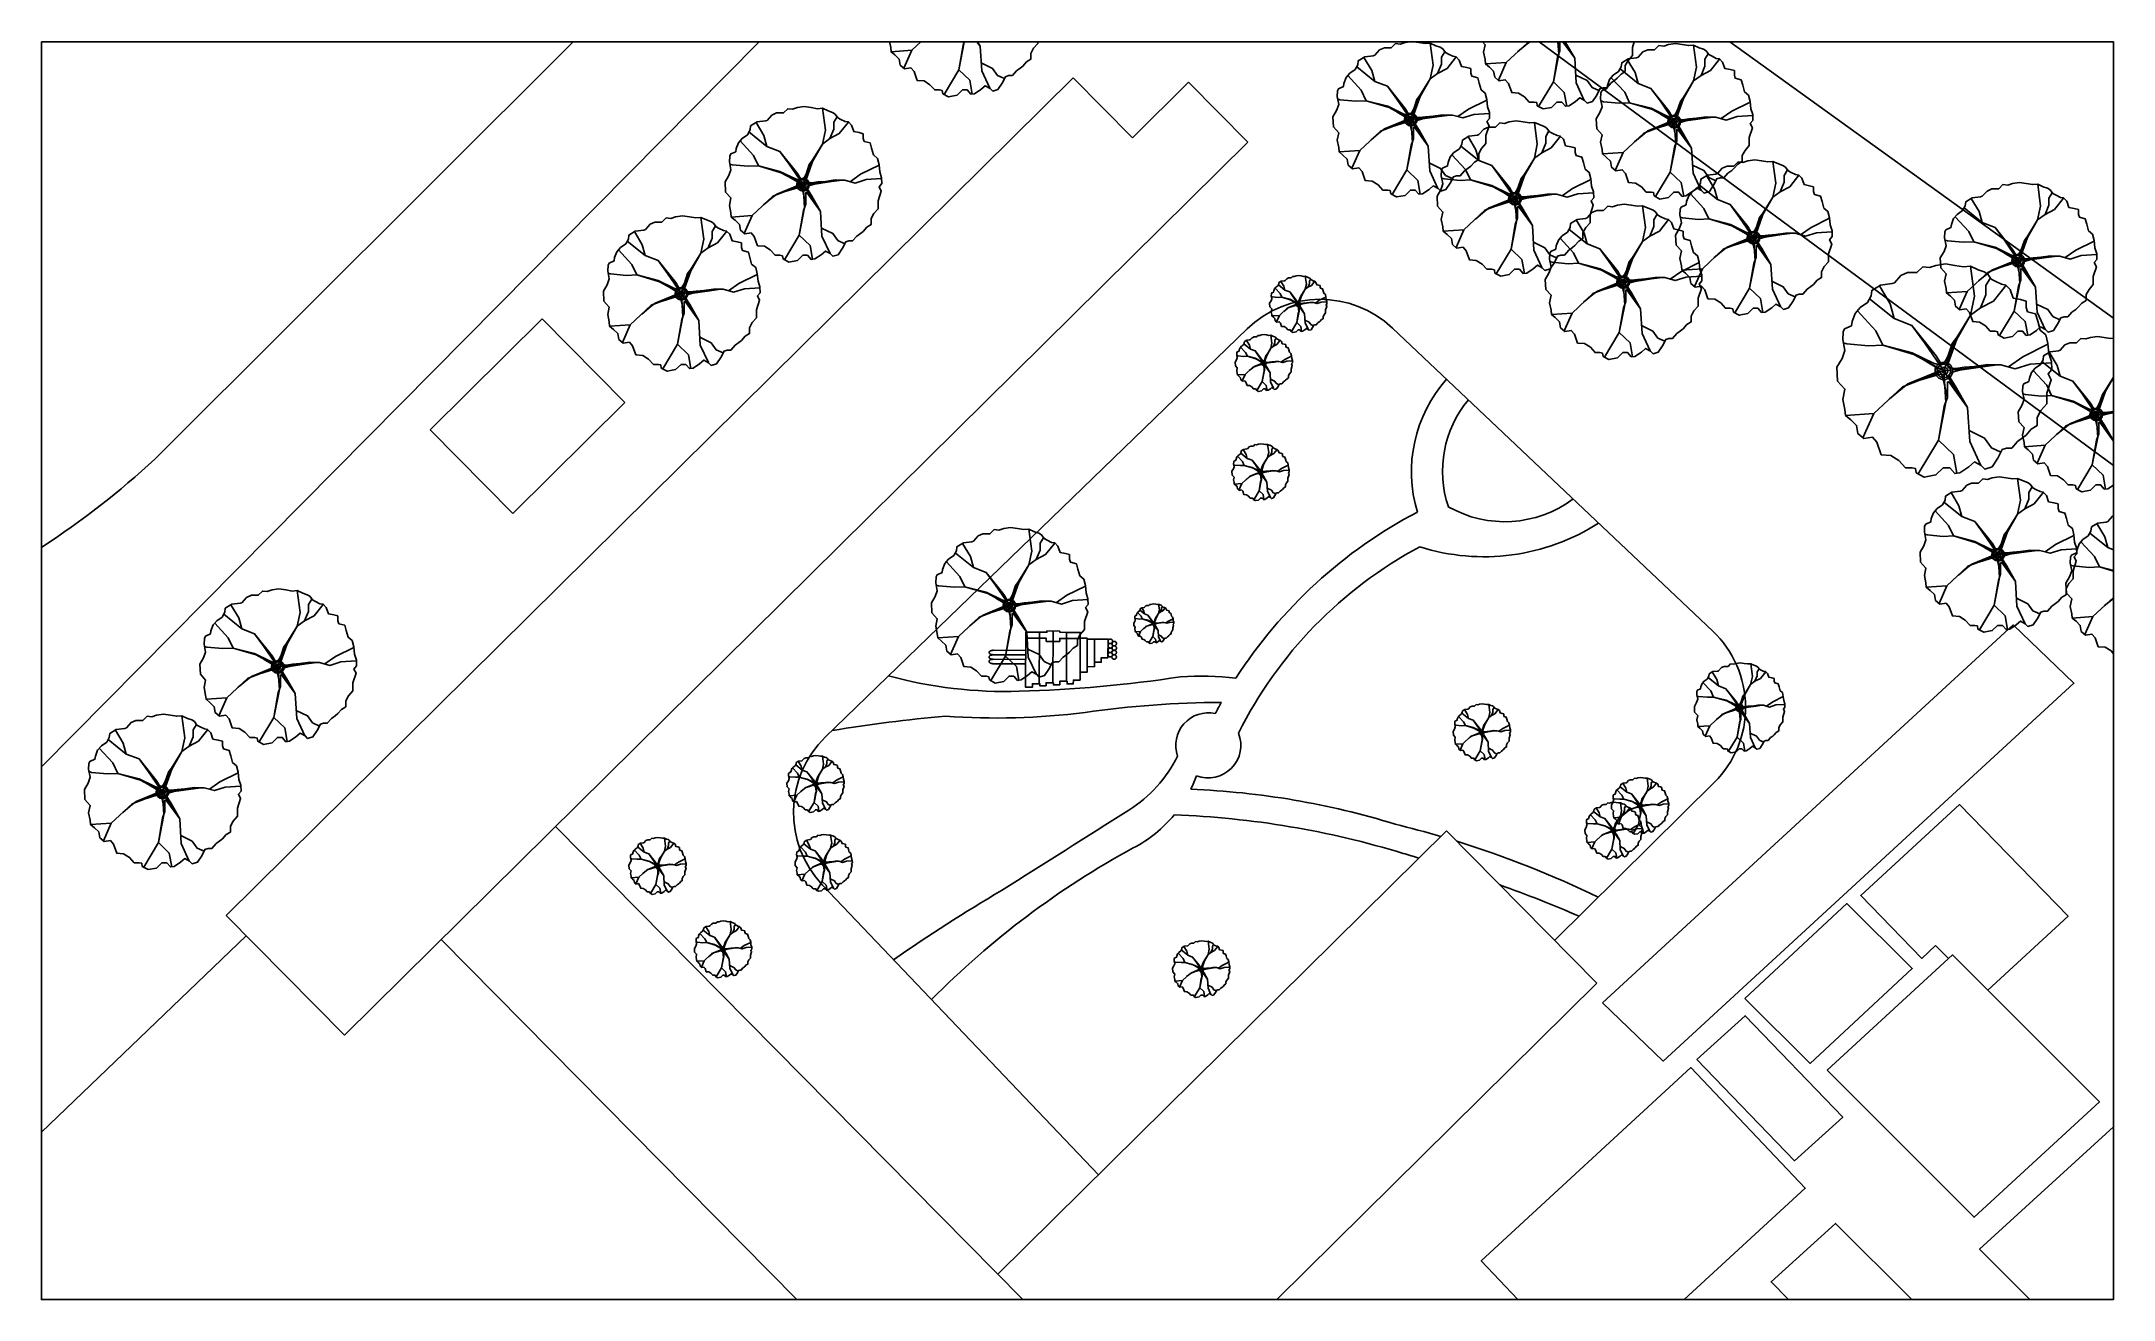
# Model space of a CAD drawing. Header units: millimetres. Extents: x 20 to 612, y 16 to 375.
import ezdxf

# ---------------------------------------------------------------- set-up
doc = ezdxf.new("R2010")
doc.units = ezdxf.units.MM
doc.layers.add('____', color=7, linetype='Continuous')
doc.layers.add('PLANT', color=3, linetype='Continuous')
picture_1 = doc.add_image_def('image1.jpg', size_in_pixel=(2160, 1311))

# ---------------------------------------------------------------- blocks, each defined once
blk = doc.blocks.new('tree11')
at = {"layer": 'PLANT', "ltscale": 50}
blk.add_line((65465.3, 18453.6), (65431, 18481.3), dxfattribs=at)
blk.add_lwpolyline([(65648.6, 18478), (65640.5, 18480.1), (65630.4, 18482.1), (65626.3, 18494.2), (65620.2, 18500.3), (65614.2, 18501.3), (65606.1, 18505.3), (65600, 18508.4), (65595, 18515.4), (65589.9, 18518.5), (65581.8, 18521.5), (65571.1, 18526.4), (65561.6, 18525.5), (65549.4, 18527.6), (65536.3, 18529.6), (65523.1, 18527.6), (65514, 18524.5), (65504.9, 18525.5), (65496.8, 18517.5), (65483.7, 18517.5), (65474.6, 18513.4), (65465.5, 18503.3), (65462.5, 18502.3), (65446.3, 18500.3), (65434.1, 18492.8), (65433.1, 18485.1), (65428.1, 18476), (65417.9, 18469), (65410.9, 18460.9), (65406.8, 18449.8), (65405.8, 18443.7), (65396.3, 18439.4), (65394.3, 18435.4), (65393.7, 18424.5), (65396.7, 18409.3), (65392.7, 18398.2), (65385.6, 18386.1), (65386.6, 18366.9), (65396.7, 18355.8), (65393.7, 18341.6), (65396.7, 18327.5), (65397.4, 18319.3), (65404.8, 18313.3), (65412.9, 18305.3), (65414.9, 18294.1), (65423, 18287.1), (65435.1, 18289.1), (65441.2, 18282), (65447.3, 18264.8), (65460.4, 18263.8), (65471.6, 18256.8), (65480.7, 18246.7), (65489.8, 18246.7), (65494.8, 18245.6), (65495.8, 18239.6), (65507, 18233.5), (65523.1, 18236.6), (65533.3, 18246.7), (65542.4, 18246.7), (65549.4, 18238.6), (65556.5, 18239.6), (65568.7, 18247.7), (65576.7, 18254.7), (65585.9, 18249.7), (65590.9, 18244.6), (65601, 18247.7), (65609.1, 18259.8), (65615.2, 18271.9), (65621.3, 18273.9), (65628.3, 18273.9), (65636.4, 18283), (65643.5, 18288.1), (65648.3, 18292), (65655.4, 18300.1), (65663.5, 18305.1), (65663.5, 18316.3), (65668.9, 18326.1), (65677, 18335.2), (65677, 18350.4), (65683, 18368.9), (65678.9, 18377), (65684, 18383.1), (65683.6, 18394.1), (65679.9, 18405.3), (65678.6, 18419), (65675.5, 18431.1), (65667.8, 18437.6), (65664.5, 18450.2), (65661.5, 18460.3), (65650.4, 18463.3), (65648.6, 18469)], close=True, dxfattribs=at)
for points in [[(65436.8, 18322.1), (65476.5, 18359.1), (65534.1, 18381), (65507.7, 18419.7), (65489.8, 18444.2), (65465.3, 18453.6), (65459.6, 18474.3), (65444.6, 18499.3)], [(65534.1, 18381), (65548.3, 18421.6), (65570.9, 18458.3), (65576.6, 18484.7), (65571.1, 18526.4)], [(65683.4, 18392.5), (65653.9, 18390.5), (65633.2, 18383.9), (65613.4, 18389.5), (65601.1, 18389.5), (65595.2, 18390), (65576.8, 18387.2), (65562.2, 18386.2), (65550.6, 18384.5), (65540.7, 18385.2), (65539.3, 18389), (65542.4, 18398.1), (65551.9, 18425), (65570.9, 18458.3), (65585.1, 18468.7), (65603, 18478.1), (65620.5, 18500)], [(65585.1, 18468.7), (65592.6, 18486.6), (65592.6, 18499.8), (65598.8, 18510.1)], [(65394.6, 18420.1), (65399.2, 18418.7), (65429.4, 18415.9), (65449.2, 18416.8), (65439.8, 18436.6), (65414, 18464.5)], [(65489.8, 18444.2), (65523.3, 18402.2), (65529.8, 18391.3), (65533.9, 18391), (65539.7, 18401.2), (65545.8, 18419.3), (65552.5, 18428.3)], [(65498.5, 18238.1), (65526.6, 18284.9), (65537, 18337.7), (65534.1, 18381), (65492.6, 18403.7), (65449.2, 18416.8), (65490, 18406.3), (65519.6, 18391.8), (65528.9, 18388.9)], [(65623.7, 18386.6), (65643.6, 18400.8), (65678.6, 18418)], [(65458.6, 18342.5), (65476.6, 18357.3), (65483.9, 18363), (65527.3, 18380.8), (65522, 18386.9), (65508.1, 18395.2)], [(65539, 18344), (65539, 18365.5), (65541, 18366.1), (65567.1, 18330.1), (65534.1, 18381), (65560.5, 18383.9), (65601.1, 18389.5)], [(65608.2, 18389.5), (65588.1, 18386.9), (65556, 18382.1), (65544.1, 18378.7), (65540.7, 18375.3), (65549.9, 18360.4), (65567.1, 18330.1), (65570, 18283), (65585.4, 18249.9)], [(65497.4, 18367.1), (65525.7, 18375.8), (65531, 18376.4), (65532.2, 18373.4), (65539, 18344), (65534.6, 18332.1), (65526.6, 18284.9), (65547.3, 18265.1), (65552.1, 18239)], [(65397.4, 18319.3), (65436.8, 18322.1), (65421.8, 18288.1)], [(65569.1, 18298.2), (65590.7, 18287.7), (65600.2, 18274.5), (65613.4, 18268.4)]]:
    blk.add_lwpolyline(points, dxfattribs=at)
for major_axis, start_param, end_param in [((8.55, 8.55), 5.497787, 11.780972), ((-6.69, 6.69), 3.926991, 10.210176), ((3.82, 3.82), 5.497787, 11.780972), ((-1.6, 1.6), 3.926991, 10.210176)]:
    blk.add_ellipse((65534.1, 18381), major_axis=major_axis, ratio=1, start_param=start_param, end_param=end_param, dxfattribs=at)

msp = doc.modelspace()

# ---------------------------------------------------------------- linework, layer by layer
at = {"color": 4}
for p, q in [((225.23, 374.96), (20.42, 168.07)), ((172.14, 374.96), (52.8, 255.85)), ((447.9, 374.96), (611.77, 253.99)), ((502.28, 374.96), (611.77, 296.09)), ((364.52, 293.01), (244.19, 176.58)), ((406, 293.24), (497.4, 206.76)), ((452.29, 118.52), (497.88, 163.65)), ((243.33, 134.32), (322.11, 51.65)), ((20.42, 63.81), (78.86, 119.87))]:
    msp.add_line(p, q, dxfattribs=at)
for p, q in [((73.13, 125.67), (314.91, 364.65)), ((314.91, 364.65), (331.8, 347.56)), ((331.8, 347.56), (347.81, 363.37)), ((347.81, 363.37), (364.7, 346.28)), ((106.92, 91.48), (364.7, 346.28)), ((131.36, 264.24), (163.36, 295.86)), ((163.36, 295.86), (186.95, 272)), ((154.95, 240.37), (186.95, 272)), ((131.36, 264.24), (154.95, 240.37)), ((291.12, 201.06), (291.21, 201.11)), ((291.21, 201.11), (291.29, 201.15)), ((291.29, 201.15), (291.38, 201.19)), ((291.38, 201.19), (291.55, 201.24)), ((291.55, 201.24), (291.73, 201.28)), ((291.73, 201.28), (291.92, 201.3)), ((291.92, 201.3), (292.1, 201.3)), ((301.33, 201.28), (292.1, 201.3)), ((324.82, 204.51), (324.66, 204.51)), ((324.81, 201.43), (324.82, 202.29)), ((324.81, 201.43), (324.84, 201.43)), ((324.81, 201.37), (324.81, 201.4)), ((324.81, 200.14), (324.81, 201.37)), ((324.82, 204.01), (324.82, 204.51)), ((324.82, 203.98), (324.82, 204.01)), ((324.82, 203.95), (324.82, 203.98)), ((324.82, 202.35), (324.82, 203.95)), ((324.82, 202.35), (324.86, 202.35)), ((324.82, 202.32), (324.82, 202.35)), ((324.86, 202.32), (324.82, 202.32)), ((324.82, 202.29), (324.82, 202.32)), ((324.82, 202.29), (324.86, 202.29)), ((324.83, 201.34), (324.82, 201.31)), ((324.82, 201.31), (324.82, 201.28)), ((324.82, 201.28), (324.83, 201.25)), ((324.83, 203.92), (324.84, 203.95)), ((324.83, 203.92), (324.83, 203.89)), ((324.83, 203.89), (324.83, 203.87)), ((324.83, 203.87), (324.83, 203.84)), ((324.83, 203.81), (324.83, 203.84)), ((324.83, 203.81), (324.84, 203.78)), ((324.83, 202.67), (324.84, 202.7)), ((324.83, 202.67), (324.83, 202.64)), ((324.83, 202.64), (324.83, 202.62)), ((324.83, 202.62), (324.83, 202.59)), ((324.83, 202.56), (324.83, 202.59)), ((324.83, 202.53), (324.83, 202.56)), ((324.83, 202.53), (324.83, 202.5)), ((324.83, 202.5), (324.84, 202.47)), ((324.84, 201.42), (324.83, 201.42)), ((324.83, 201.42), (324.83, 201.42)), ((324.83, 201.42), (324.83, 201.41)), ((324.83, 201.41), (324.83, 201.4)), ((324.83, 201.4), (324.83, 201.39)), ((324.83, 201.4), (324.83, 201.4)), ((324.83, 201.4), (324.83, 201.4)), ((324.83, 201.39), (324.83, 201.39)), ((324.83, 201.39), (324.83, 201.39)), ((324.83, 201.37), (324.83, 201.38)), ((324.83, 201.38), (324.83, 201.38)), ((324.83, 201.34), (324.83, 201.37)), ((324.83, 201.37), (324.83, 201.37)), ((324.83, 201.37), (324.83, 201.37)), ((324.83, 201.25), (324.83, 201.22)), ((324.83, 201.22), (324.83, 201.19)), ((324.83, 201.19), (324.84, 201.16)), ((324.84, 203.75), (324.84, 203.78)), ((324.85, 203.72), (324.84, 203.75)), ((324.85, 202.73), (324.84, 202.7)), ((324.84, 202.44), (324.84, 202.47)), ((324.85, 202.41), (324.84, 202.44)), ((324.84, 201.45), (324.85, 201.48)), ((324.84, 201.45), (324.84, 201.43)), ((324.84, 201.43), (324.84, 201.42)), ((324.84, 201.43), (324.86, 201.43)), ((324.84, 201.43), (324.84, 201.43)), ((324.84, 201.16), (324.85, 201.13)), ((324.85, 204.01), (324.86, 204.04)), ((324.85, 203.72), (324.86, 203.69)), ((324.85, 202.76), (324.86, 202.79)), ((324.85, 202.76), (324.85, 202.73)), ((324.85, 202.41), (324.86, 202.38)), ((324.85, 201.48), (324.86, 201.51)), ((324.85, 201.13), (324.86, 201.1)), ((324.86, 204.04), (324.87, 204.07)), ((324.87, 203.66), (324.86, 203.69)), ((324.87, 202.82), (324.86, 202.79)), ((324.87, 202.35), (324.86, 202.38)), ((324.86, 202.35), (324.86, 202.32)), ((324.86, 202.29), (324.86, 202.32)), ((324.87, 201.54), (324.86, 201.51)), ((324.86, 201.1), (324.87, 201.07)), ((324.87, 204.07), (324.88, 204.1)), ((324.88, 203.63), (324.87, 203.66)), ((324.87, 202.82), (324.89, 202.85)), ((324.88, 202.32), (324.87, 202.35)), ((324.88, 201.57), (324.87, 201.54)), ((324.87, 201.07), (324.88, 201.04)), ((324.89, 204.13), (324.88, 204.1)), ((324.89, 203.6), (324.88, 203.63)), ((324.9, 202.29), (324.88, 202.32)), ((324.88, 201.57), (324.9, 201.6)), ((324.89, 204.13), (324.9, 204.16)), ((324.89, 203.6), (324.9, 203.57)), ((324.89, 202.85), (324.9, 202.88)), ((324.9, 204.16), (324.92, 204.19)), ((324.92, 203.54), (324.9, 203.57)), ((324.92, 202.91), (324.9, 202.88)), ((324.91, 202.26), (324.9, 202.29)), ((324.9, 201.6), (324.91, 201.63)), ((324.93, 202.24), (324.91, 202.26)), ((324.91, 201.63), (324.93, 201.66)), ((324.92, 204.19), (324.94, 204.22)), ((324.93, 203.52), (324.92, 203.54)), ((324.93, 202.94), (324.92, 202.91)), ((324.95, 203.49), (324.93, 203.52)), ((324.95, 202.96), (324.93, 202.94)), ((324.95, 202.21), (324.93, 202.24)), ((324.95, 201.68), (324.93, 201.66)), ((324.94, 204.22), (324.96, 204.24)), ((324.97, 203.46), (324.95, 203.49)), ((324.95, 202.96), (324.97, 202.99)), ((324.95, 202.21), (324.97, 202.18)), ((324.95, 201.68), (324.97, 201.71)), ((324.96, 204.24), (324.98, 204.27)), ((324.97, 203.46), (325, 203.44)), ((324.97, 202.99), (324.99, 203.01)), ((324.97, 202.18), (324.99, 202.16)), ((324.97, 201.71), (324.99, 201.74)), ((324.98, 204.27), (325, 204.29)), ((324.99, 203.01), (325.02, 203.04)), ((325.01, 202.13), (324.99, 202.16)), ((324.99, 201.74), (325.01, 201.76)), ((325, 204.29), (325.02, 204.32)), ((325.02, 203.41), (325, 203.44)), ((325.04, 202.11), (325.01, 202.13)), ((325.01, 201.76), (325.04, 201.78)), ((325.04, 204.34), (325.02, 204.32)), ((325.04, 203.39), (325.02, 203.41)), ((325.02, 203.04), (325.04, 203.06)), ((325.04, 204.34), (325.07, 204.36)), ((325.07, 203.37), (325.04, 203.39)), ((325.07, 203.08), (325.04, 203.06)), ((325.06, 202.09), (325.04, 202.11)), ((325.04, 201.78), (325.06, 201.8)), ((325.06, 202.09), (325.09, 202.07)), ((325.06, 201.8), (325.09, 201.82)), ((325.07, 204.36), (325.1, 204.38)), ((325.09, 203.35), (325.07, 203.37)), ((325.09, 203.1), (325.07, 203.08)), ((325.12, 203.33), (325.09, 203.35)), ((325.09, 203.1), (325.12, 203.12)), ((325.12, 202.05), (325.09, 202.07)), ((325.12, 201.84), (325.09, 201.82)), ((325.12, 204.4), (325.1, 204.38)), ((325.12, 204.4), (325.15, 204.42)), ((325.15, 203.31), (325.12, 203.33)), ((325.15, 203.14), (325.12, 203.12)), ((325.14, 202.03), (325.12, 202.05)), ((325.14, 201.86), (325.12, 201.84)), ((325.17, 202.02), (325.14, 202.03)), ((325.14, 201.86), (325.17, 201.88)), ((325.15, 204.42), (325.18, 204.43)), ((325.18, 203.3), (325.15, 203.31)), ((325.15, 203.14), (325.18, 203.15)), ((325.17, 202.02), (325.2, 202)), ((325.2, 201.89), (325.17, 201.88)), ((325.21, 204.45), (325.18, 204.43)), ((325.2, 203.28), (325.18, 203.3)), ((325.18, 203.15), (325.2, 203.17)), ((325.23, 203.27), (325.2, 203.28)), ((325.2, 203.17), (325.23, 203.18)), ((325.23, 201.99), (325.2, 202)), ((325.2, 201.89), (325.23, 201.9)), ((325.21, 204.45), (325.24, 204.46)), ((325.23, 203.27), (325.26, 203.26)), ((325.23, 203.18), (325.26, 203.19)), ((325.26, 201.98), (325.23, 201.99)), ((325.23, 201.9), (325.26, 201.91)), ((325.24, 204.46), (325.27, 204.47)), ((325.29, 203.25), (325.26, 203.26)), ((325.26, 203.19), (325.29, 203.2)), ((325.29, 201.97), (325.26, 201.98)), ((325.29, 201.92), (325.26, 201.91)), ((325.3, 204.48), (325.27, 204.47)), ((325.32, 203.24), (325.29, 203.25)), ((325.29, 203.2), (325.32, 203.21)), ((325.29, 201.97), (325.32, 201.96)), ((325.29, 201.92), (325.32, 201.93)), ((325.33, 204.49), (325.3, 204.48)), ((325.35, 203.24), (325.32, 203.24)), ((325.32, 203.21), (325.35, 203.21)), ((325.35, 201.96), (325.32, 201.96)), ((325.35, 201.94), (325.32, 201.93)), ((325.36, 204.49), (325.33, 204.49)), ((325.38, 203.23), (325.35, 203.24)), ((325.35, 203.21), (325.38, 203.22)), ((325.35, 201.96), (325.38, 201.95)), ((325.38, 201.94), (325.35, 201.94)), ((325.36, 204.49), (325.39, 204.5)), ((325.41, 203.23), (325.38, 203.23)), ((325.41, 203.22), (325.38, 203.22)), ((325.41, 201.95), (325.38, 201.95)), ((325.41, 201.94), (325.38, 201.94)), ((325.39, 204.5), (325.42, 204.5)), ((325.44, 203.23), (325.41, 203.23)), ((325.41, 203.22), (325.44, 203.22)), ((325.44, 201.95), (325.41, 201.94)), ((325.44, 201.95), (325.41, 201.95)), ((325.44, 204.5), (325.42, 204.5)), ((325.44, 204.5), (325.47, 204.5)), ((325.44, 203.23), (325.47, 203.22)), ((325.44, 203.22), (325.47, 203.22)), ((325.47, 201.95), (325.44, 201.95)), ((325.47, 201.95), (325.44, 201.95)), ((325.5, 204.5), (325.47, 204.5)), ((325.5, 203.23), (325.47, 203.22)), ((325.47, 203.22), (325.5, 203.22)), ((325.49, 201.94), (325.47, 201.95)), ((325.47, 201.95), (325.49, 201.95)), ((325.52, 201.95), (325.49, 201.95)), ((325.52, 201.94), (325.49, 201.94)), ((325.53, 204.5), (325.5, 204.5)), ((325.53, 203.23), (325.5, 203.23)), ((325.53, 203.22), (325.5, 203.22)), ((325.52, 201.95), (325.55, 201.95)), ((325.55, 201.94), (325.52, 201.94)), ((325.53, 204.5), (325.56, 204.5)), ((325.53, 203.23), (325.56, 203.23)), ((325.53, 203.22), (325.56, 203.22)), ((325.58, 201.96), (325.55, 201.95)), ((325.58, 201.93), (325.55, 201.94)), ((325.56, 204.5), (325.59, 204.49)), ((325.59, 203.23), (325.56, 203.23)), ((325.56, 203.22), (325.59, 203.21)), ((325.61, 201.96), (325.58, 201.96)), ((325.61, 201.93), (325.58, 201.93)), ((325.59, 204.49), (325.62, 204.49)), ((325.62, 203.24), (325.59, 203.23)), ((325.59, 203.21), (325.62, 203.21)), ((325.64, 201.97), (325.61, 201.96)), ((325.64, 201.92), (325.61, 201.93)), ((325.65, 204.48), (325.62, 204.49)), ((325.65, 203.25), (325.62, 203.24)), ((325.62, 203.21), (325.65, 203.2)), ((325.67, 201.98), (325.64, 201.97)), ((325.67, 201.91), (325.64, 201.92)), ((325.68, 204.47), (325.65, 204.48)), ((325.65, 203.25), (325.68, 203.26)), ((325.65, 203.2), (325.68, 203.19)), ((325.7, 201.99), (325.67, 201.98)), ((325.7, 201.9), (325.67, 201.91)), ((325.68, 204.47), (325.71, 204.46)), ((325.7, 203.27), (325.68, 203.26)), ((325.7, 203.18), (325.68, 203.19)), ((325.73, 203.28), (325.7, 203.27)), ((325.7, 203.18), (325.73, 203.17)), ((325.73, 202), (325.7, 201.99)), ((325.73, 201.89), (325.7, 201.9)), ((325.71, 204.46), (325.74, 204.45)), ((325.76, 203.3), (325.73, 203.28)), ((325.76, 203.15), (325.73, 203.17)), ((325.76, 202.02), (325.73, 202)), ((325.76, 201.87), (325.73, 201.89)), ((325.74, 204.45), (325.77, 204.43)), ((325.79, 203.31), (325.76, 203.3)), ((325.79, 203.14), (325.76, 203.15)), ((325.79, 202.03), (325.76, 202.02)), ((325.79, 201.86), (325.76, 201.87)), ((325.77, 204.43), (325.79, 204.42)), ((325.79, 204.42), (325.82, 204.4)), ((325.82, 203.33), (325.79, 203.31)), ((325.79, 203.14), (325.82, 203.12)), ((325.79, 202.03), (325.82, 202.05)), ((325.82, 201.84), (325.79, 201.86)), ((325.85, 204.38), (325.82, 204.4)), ((325.85, 203.35), (325.82, 203.33)), ((325.82, 203.12), (325.85, 203.1)), ((325.82, 202.05), (325.84, 202.07)), ((325.84, 201.82), (325.82, 201.84)), ((325.84, 202.07), (325.87, 202.09)), ((325.87, 201.8), (325.84, 201.82)), ((325.85, 204.38), (325.88, 204.36)), ((325.87, 203.37), (325.85, 203.35)), ((325.85, 203.1), (325.87, 203.08)), ((325.9, 203.39), (325.87, 203.37)), ((325.9, 203.06), (325.87, 203.08)), ((325.87, 202.09), (325.89, 202.11)), ((325.89, 201.78), (325.87, 201.8)), ((325.88, 204.36), (325.9, 204.34)), ((325.89, 202.11), (325.92, 202.13)), ((325.92, 201.76), (325.89, 201.78)), ((325.9, 204.34), (325.92, 204.31)), ((325.9, 203.39), (325.92, 203.41)), ((325.9, 203.06), (325.92, 203.04)), ((325.95, 204.29), (325.92, 204.31)), ((325.94, 203.43), (325.92, 203.41)), ((325.92, 203.04), (325.94, 203.01)), ((325.94, 202.16), (325.92, 202.13)), ((325.94, 201.73), (325.92, 201.76)), ((325.97, 203.46), (325.94, 203.43)), ((325.94, 203.01), (325.97, 202.99)), ((325.96, 202.18), (325.94, 202.16)), ((325.94, 201.73), (325.96, 201.71)), ((325.97, 204.27), (325.95, 204.29)), ((325.97, 203.3), (325.96, 203.27)), ((325.96, 203.27), (325.96, 203.25)), ((325.96, 203.25), (325.96, 203.22)), ((325.96, 203.22), (325.96, 203.19)), ((325.96, 203.19), (325.96, 203.16)), ((325.96, 203.16), (325.96, 203.13)), ((325.96, 203.13), (325.97, 203.1)), ((325.98, 202.21), (325.96, 202.18)), ((325.96, 202.02), (325.97, 202.05)), ((325.96, 202), (325.96, 202.02)), ((325.96, 201.97), (325.96, 202)), ((325.96, 201.97), (325.96, 201.94)), ((325.96, 201.94), (325.96, 201.91)), ((325.96, 201.91), (325.96, 201.88)), ((325.96, 201.88), (325.96, 201.85)), ((325.97, 201.82), (325.96, 201.85)), ((325.96, 201.71), (325.98, 201.68)), ((325.97, 204.27), (325.99, 204.24)), ((325.97, 203.46), (325.99, 203.49)), ((325.98, 203.36), (325.97, 203.33)), ((325.97, 203.33), (325.97, 203.3)), ((325.97, 203.1), (325.98, 203.07)), ((325.99, 202.96), (325.97, 202.99)), ((325.98, 202.11), (325.97, 202.08)), ((325.97, 202.05), (325.97, 202.08)), ((325.97, 201.79), (325.97, 201.82)), ((325.98, 201.76), (325.97, 201.79)), ((325.99, 203.42), (325.98, 203.39)), ((325.98, 203.39), (325.98, 203.36)), ((325.98, 203.07), (325.98, 203.04)), ((325.98, 203.04), (325.99, 203.01)), ((325.98, 202.21), (326, 202.23)), ((325.98, 202.11), (325.99, 202.14)), ((325.98, 201.76), (325.99, 201.73)), ((325.98, 201.68), (326, 201.65)), ((325.99, 204.24), (326.01, 204.21)), ((326.01, 203.51), (325.99, 203.49)), ((326, 203.45), (325.99, 203.42)), ((325.99, 203.01), (326, 202.98)), ((325.99, 202.96), (326, 202.93)), ((325.99, 202.14), (326, 202.17)), ((326, 201.7), (325.99, 201.73)), ((326.02, 203.48), (326, 203.45)), ((326, 202.98), (326.02, 202.95)), ((326, 202.93), (326.02, 202.91)), ((326, 202.23), (326.02, 202.26)), ((326, 202.17), (326.01, 202.2)), ((326, 201.7), (326.01, 201.67)), ((326, 201.65), (326.02, 201.63)), ((326.01, 204.21), (326.02, 204.18)), ((326.02, 203.54), (326.01, 203.51)), ((326.03, 202.23), (326.01, 202.2)), ((326.03, 201.64), (326.01, 201.67)), ((326.02, 204.18), (326.04, 204.16)), ((326.04, 203.57), (326.02, 203.54)), ((326.03, 203.51), (326.02, 203.48)), ((326.02, 202.95), (326.03, 202.92)), ((326.02, 202.91), (326.04, 202.88)), ((326.02, 202.26), (326.03, 202.29)), ((326.02, 201.63), (326.03, 201.6)), ((326.03, 203.51), (326.05, 203.54)), ((326.03, 202.92), (326.05, 202.89)), ((326.05, 202.32), (326.03, 202.29)), ((326.03, 202.23), (326.04, 202.26)), ((326.04, 201.62), (326.03, 201.64)), ((326.03, 201.6), (326.05, 201.57)), ((326.04, 204.16), (326.05, 204.13)), ((326.05, 203.6), (326.04, 203.57)), ((326.04, 202.88), (326.05, 202.85)), ((326.04, 202.26), (326.06, 202.29)), ((326.06, 201.59), (326.04, 201.62)), ((326.07, 204.1), (326.05, 204.13)), ((326.07, 203.63), (326.05, 203.6)), ((326.06, 203.57), (326.05, 203.54)), ((326.05, 202.89), (326.06, 202.87)), ((326.06, 202.82), (326.05, 202.85)), ((326.06, 202.35), (326.05, 202.32)), ((326.05, 201.57), (326.06, 201.54)), ((326.05, 201.04), (326.06, 201.07)), ((326.08, 203.59), (326.06, 203.57)), ((326.06, 202.87), (326.08, 202.84)), ((326.07, 202.79), (326.06, 202.82)), ((326.06, 202.35), (326.07, 202.38)), ((326.08, 202.31), (326.06, 202.29)), ((326.06, 201.59), (326.08, 201.56)), ((326.07, 201.51), (326.06, 201.54)), ((326.07, 201.1), (326.06, 201.07)), ((326.08, 204.07), (326.07, 204.1)), ((326.07, 203.63), (326.08, 203.66)), ((326.07, 202.79), (326.08, 202.76)), ((326.08, 202.41), (326.07, 202.38)), ((326.07, 201.51), (326.08, 201.48)), ((326.08, 201.13), (326.07, 201.1)), ((326.08, 204.07), (326.09, 204.04)), ((326.08, 203.66), (326.09, 203.69)), ((326.1, 203.62), (326.08, 203.59)), ((326.08, 202.84), (326.1, 202.81)), ((326.09, 202.73), (326.08, 202.76)), ((326.09, 202.44), (326.08, 202.41)), ((326.08, 202.31), (326.1, 202.34)), ((326.1, 201.53), (326.08, 201.56)), ((326.08, 201.48), (326.09, 201.45)), ((326.09, 201.16), (326.08, 201.13)), ((326.1, 201.09), (326.08, 201.06)), ((326.09, 204.04), (326.09, 204.01)), ((326.1, 203.98), (326.09, 204.01)), ((326.09, 203.72), (326.1, 203.75)), ((326.09, 203.69), (326.09, 203.72)), ((326.09, 202.73), (326.1, 202.7)), ((326.09, 202.44), (326.1, 202.47)), ((326.09, 201.42), (326.09, 201.45)), ((326.09, 201.42), (326.1, 201.39)), ((326.1, 201.22), (326.09, 201.19)), ((326.09, 201.19), (326.09, 201.16)), ((326.11, 203.95), (326.1, 203.98)), ((326.11, 203.8), (326.1, 203.78)), ((326.1, 203.75), (326.1, 203.78)), ((326.12, 203.64), (326.1, 203.62)), ((326.1, 202.81), (326.12, 202.79)), ((326.1, 202.67), (326.1, 202.7)), ((326.1, 202.64), (326.1, 202.67)), ((326.11, 202.61), (326.1, 202.64)), ((326.11, 202.55), (326.1, 202.53)), ((326.1, 202.53), (326.1, 202.5)), ((326.1, 202.5), (326.1, 202.47)), ((326.12, 202.37), (326.1, 202.34)), ((326.1, 201.53), (326.12, 201.51)), ((326.1, 201.39), (326.1, 201.36)), ((326.1, 201.36), (326.1, 201.33)), ((326.1, 201.33), (326.1, 201.3)), ((326.1, 201.3), (326.1, 201.28)), ((326.1, 201.28), (326.1, 201.25)), ((326.1, 201.25), (326.1, 201.22)), ((326.12, 201.11), (326.1, 201.09)), ((326.11, 203.92), (326.11, 203.95)), ((326.11, 203.92), (326.11, 203.89)), ((326.11, 203.89), (326.11, 203.86)), ((326.11, 203.83), (326.11, 203.86)), ((326.11, 203.8), (326.11, 203.83)), ((326.11, 202.61), (326.11, 202.58)), ((326.11, 202.58), (326.11, 202.55)), ((326.15, 203.67), (326.12, 203.64)), ((326.12, 202.79), (326.15, 202.76)), ((326.12, 202.37), (326.14, 202.39)), ((326.14, 201.49), (326.12, 201.51)), ((326.12, 201.11), (326.15, 201.13)), ((326.17, 202.41), (326.14, 202.39)), ((326.17, 201.46), (326.14, 201.49)), ((326.17, 203.69), (326.15, 203.67)), ((326.15, 202.76), (326.17, 202.74)), ((326.15, 201.13), (326.17, 201.16)), ((326.2, 203.71), (326.17, 203.69)), ((326.17, 202.74), (326.19, 202.72)), ((326.19, 202.43), (326.17, 202.41)), ((326.19, 201.44), (326.17, 201.46)), ((326.2, 201.18), (326.17, 201.16)), ((326.19, 202.72), (326.22, 202.7)), ((326.22, 202.45), (326.19, 202.43)), ((326.19, 201.44), (326.22, 201.42)), ((326.22, 203.73), (326.2, 203.71)), ((326.2, 201.18), (326.22, 201.19)), ((326.25, 203.75), (326.22, 203.73)), ((326.22, 202.7), (326.25, 202.68)), ((326.22, 202.45), (326.25, 202.47)), ((326.24, 201.4), (326.22, 201.42)), ((326.22, 201.19), (326.25, 201.21)), ((326.27, 201.38), (326.24, 201.4)), ((326.28, 203.77), (326.25, 203.75)), ((326.25, 202.68), (326.27, 202.66)), ((326.25, 202.47), (326.27, 202.49)), ((326.28, 201.23), (326.25, 201.21)), ((326.27, 202.66), (326.3, 202.65)), ((326.27, 202.49), (326.3, 202.51)), ((326.27, 201.38), (326.3, 201.37)), ((326.31, 203.78), (326.28, 203.77)), ((326.28, 201.23), (326.31, 201.24)), ((326.3, 202.65), (326.33, 202.63)), ((326.3, 202.51), (326.33, 202.52)), ((326.33, 201.35), (326.3, 201.37)), ((326.34, 203.8), (326.31, 203.78)), ((326.31, 201.24), (326.34, 201.25)), ((326.33, 202.63), (326.36, 202.62)), ((326.33, 202.52), (326.36, 202.53)), ((326.36, 201.34), (326.33, 201.35)), ((326.36, 203.81), (326.34, 203.8)), ((326.34, 201.25), (326.37, 201.26)), ((326.39, 203.82), (326.36, 203.81)), ((326.36, 202.62), (326.39, 202.61)), ((326.39, 202.54), (326.36, 202.53)), ((326.36, 201.34), (326.39, 201.33)), ((326.37, 201.26), (326.4, 201.27)), ((326.42, 203.83), (326.39, 203.82)), ((326.39, 202.61), (326.42, 202.6)), ((326.39, 202.54), (326.42, 202.55)), ((326.39, 201.33), (326.42, 201.32)), ((326.4, 201.27), (326.43, 201.28)), ((326.45, 203.84), (326.42, 203.83)), ((326.42, 202.6), (326.45, 202.59)), ((326.42, 202.55), (326.45, 202.56)), ((326.45, 201.31), (326.42, 201.32)), ((326.43, 201.28), (326.46, 201.29)), ((326.48, 203.84), (326.45, 203.84)), ((326.45, 202.59), (326.48, 202.59)), ((326.45, 202.56), (326.48, 202.57)), ((326.48, 201.31), (326.45, 201.31)), ((326.46, 201.29), (326.49, 201.29)), ((326.51, 203.85), (326.48, 203.84)), ((326.48, 202.59), (326.51, 202.58)), ((326.48, 202.57), (326.51, 202.57)), ((326.51, 201.3), (326.48, 201.31)), ((326.49, 201.29), (326.52, 201.29)), ((326.54, 203.85), (326.51, 203.85)), ((326.51, 202.58), (326.54, 202.58)), ((326.51, 202.57), (326.54, 202.57)), ((326.54, 201.3), (326.51, 201.3)), ((326.52, 201.29), (326.55, 201.3)), ((326.57, 203.85), (326.54, 203.85)), ((326.54, 202.58), (326.57, 202.58)), ((326.54, 202.57), (326.57, 202.58)), ((326.56, 201.3), (326.54, 201.3)), ((326.55, 201.3), (326.57, 201.3)), ((326.59, 201.3), (326.56, 201.3)), ((326.6, 203.85), (326.57, 203.85)), ((326.57, 202.58), (326.6, 202.58)), ((326.57, 202.58), (326.6, 202.58)), ((326.57, 201.3), (326.6, 201.3)), ((326.59, 201.3), (326.62, 201.3)), ((326.63, 203.85), (326.6, 203.85)), ((326.6, 202.58), (326.63, 202.58)), ((326.6, 202.58), (326.63, 202.57)), ((326.6, 201.3), (326.63, 201.29)), ((326.65, 201.3), (326.62, 201.3)), ((326.66, 203.85), (326.63, 203.85)), ((326.63, 202.58), (326.65, 202.58)), ((326.65, 202.57), (326.63, 202.57)), ((326.66, 201.29), (326.63, 201.29)), ((326.65, 202.58), (326.68, 202.58)), ((326.65, 202.57), (326.68, 202.57)), ((326.68, 201.3), (326.65, 201.3)), ((326.69, 203.85), (326.66, 203.85)), ((326.66, 201.29), (326.69, 201.29)), ((326.68, 202.58), (326.71, 202.59)), ((326.71, 202.56), (326.68, 202.57)), ((326.71, 201.31), (326.68, 201.3)), ((326.72, 203.84), (326.69, 203.85)), ((326.72, 201.28), (326.69, 201.29)), ((326.71, 202.59), (326.74, 202.59)), ((326.74, 202.56), (326.71, 202.56)), ((326.71, 201.31), (326.74, 201.31)), ((326.75, 203.84), (326.72, 203.84)), ((326.72, 201.28), (326.75, 201.27)), ((326.74, 202.59), (326.77, 202.6)), ((326.77, 202.55), (326.74, 202.56)), ((326.74, 201.31), (326.77, 201.32)), ((326.78, 203.83), (326.75, 203.84)), ((326.75, 201.27), (326.78, 201.26)), ((326.77, 202.6), (326.8, 202.61)), ((326.77, 202.55), (326.8, 202.54)), ((326.8, 201.33), (326.77, 201.32)), ((326.81, 203.82), (326.78, 203.83)), ((326.78, 201.26), (326.81, 201.25)), ((326.8, 202.61), (326.83, 202.62)), ((326.8, 202.54), (326.83, 202.53)), ((326.8, 201.33), (326.83, 201.34)), ((326.84, 203.81), (326.81, 203.82)), ((326.84, 201.24), (326.81, 201.25)), ((326.83, 202.62), (326.86, 202.63)), ((326.83, 202.53), (326.86, 202.52)), ((326.83, 201.34), (326.86, 201.35)), ((326.87, 203.8), (326.84, 203.81)), ((326.84, 201.24), (326.87, 201.22)), ((326.86, 202.63), (326.89, 202.65)), ((326.89, 202.5), (326.86, 202.52)), ((326.89, 201.37), (326.86, 201.35)), ((326.89, 203.78), (326.87, 203.8)), ((326.87, 201.22), (326.9, 201.21)), ((326.92, 203.77), (326.89, 203.78)), ((326.89, 202.65), (326.92, 202.66)), ((326.89, 202.5), (326.92, 202.49)), ((326.92, 201.38), (326.89, 201.37)), ((326.9, 201.21), (326.92, 201.19)), ((326.95, 203.75), (326.92, 203.77)), ((326.92, 202.66), (326.95, 202.68)), ((326.95, 202.47), (326.92, 202.49)), ((326.94, 201.4), (326.92, 201.38)), ((326.92, 201.19), (326.95, 201.17)), ((326.97, 201.42), (326.94, 201.4)), ((326.98, 203.73), (326.95, 203.75)), ((326.95, 202.68), (326.97, 202.7)), ((326.97, 202.45), (326.95, 202.47)), ((326.95, 201.17), (326.98, 201.15)), ((326.97, 202.7), (327, 202.72)), ((326.97, 202.45), (327, 202.43)), ((327, 201.44), (326.97, 201.42)), ((327, 203.71), (326.98, 203.73)), ((327, 201.13), (326.98, 201.15)), ((327.03, 203.69), (327, 203.71)), ((327, 202.72), (327.03, 202.74)), ((327, 202.43), (327.02, 202.41)), ((327, 201.44), (327.02, 201.46)), ((327, 201.13), (327.03, 201.11)), ((327.02, 202.41), (327.05, 202.39)), ((327.05, 201.48), (327.02, 201.46)), ((327.05, 203.67), (327.03, 203.69)), ((327.03, 202.74), (327.05, 202.76)), ((327.05, 201.08), (327.03, 201.11)), ((327.07, 203.64), (327.05, 203.67)), ((327.05, 202.76), (327.07, 202.79)), ((327.05, 202.39), (327.07, 202.36)), ((327.07, 201.51), (327.05, 201.48)), ((327.07, 201.06), (327.05, 201.08)), ((327.1, 203.62), (327.07, 203.64)), ((327.07, 202.79), (327.09, 202.81)), ((327.07, 202.36), (327.09, 202.34)), ((327.09, 201.53), (327.07, 201.51)), ((327.09, 202.81), (327.11, 202.84)), ((327.11, 202.31), (327.09, 202.34)), ((327.11, 201.56), (327.09, 201.53)), ((327.12, 203.59), (327.1, 203.62)), ((327.11, 202.84), (327.13, 202.86)), ((327.11, 202.31), (327.13, 202.28)), ((327.13, 201.58), (327.11, 201.56)), ((327.13, 203.56), (327.12, 203.59)), ((327.15, 203.54), (327.13, 203.56)), ((327.13, 202.86), (327.15, 202.89)), ((327.13, 202.28), (327.15, 202.26)), ((327.15, 201.61), (327.13, 201.58)), ((327.17, 203.51), (327.15, 203.54)), ((327.15, 202.89), (327.17, 202.92)), ((327.15, 202.26), (327.16, 202.23)), ((327.15, 201.61), (327.16, 201.64)), ((327.16, 202.23), (327.18, 202.2)), ((327.18, 201.67), (327.16, 201.64)), ((327.18, 203.48), (327.17, 203.51)), ((327.17, 202.92), (327.18, 202.95)), ((327.19, 203.45), (327.18, 203.48)), ((327.18, 202.95), (327.19, 202.98)), ((327.18, 202.2), (327.19, 202.17)), ((327.19, 201.7), (327.18, 201.67)), ((327.2, 203.42), (327.19, 203.45)), ((327.19, 202.98), (327.2, 203.01)), ((327.2, 202.14), (327.19, 202.17)), ((327.2, 201.73), (327.19, 201.7)), ((327.21, 203.39), (327.2, 203.42)), ((327.2, 203.01), (327.21, 203.04)), ((327.2, 202.14), (327.21, 202.11)), ((327.21, 201.76), (327.2, 201.73)), ((327.22, 203.36), (327.21, 203.39)), ((327.21, 203.04), (327.22, 203.07)), ((327.21, 202.11), (327.22, 202.08)), ((327.21, 201.76), (327.22, 201.79)), ((327.23, 203.33), (327.22, 203.36)), ((327.22, 203.07), (327.23, 203.1)), ((327.22, 202.08), (327.22, 202.05)), ((327.22, 202.05), (327.23, 202.02)), ((327.22, 201.82), (327.23, 201.85)), ((327.22, 201.82), (327.22, 201.79)), ((327.23, 203.3), (327.23, 203.33)), ((327.24, 203.27), (327.23, 203.3)), ((327.23, 203.13), (327.24, 203.16)), ((327.23, 203.1), (327.23, 203.13)), ((327.23, 202.02), (327.23, 201.99)), ((327.23, 201.99), (327.23, 201.96)), ((327.23, 201.93), (327.23, 201.96)), ((327.23, 201.93), (327.23, 201.91)), ((327.23, 201.91), (327.23, 201.88)), ((327.23, 201.88), (327.23, 201.85)), ((327.24, 203.24), (327.24, 203.27)), ((327.24, 203.21), (327.24, 203.24)), ((327.24, 203.18), (327.24, 203.21)), ((327.24, 203.16), (327.24, 203.18)), ((290.86, 199.39), (290.87, 199.44)), ((290.87, 199.34), (290.86, 199.39)), ((290.86, 198.16), (290.88, 198.21)), ((290.86, 198.11), (290.86, 198.16)), ((290.86, 198.06), (290.86, 198.11)), ((290.88, 198.01), (290.86, 198.06)), ((290.87, 200.72), (290.88, 200.77)), ((290.87, 200.67), (290.87, 200.72)), ((290.87, 200.62), (290.87, 200.67)), ((290.88, 200.57), (290.87, 200.62)), ((290.87, 199.44), (290.88, 199.49)), ((290.88, 199.29), (290.87, 199.34)), ((290.88, 200.77), (290.9, 200.81)), ((290.9, 200.52), (290.88, 200.57)), ((290.88, 199.49), (290.9, 199.53)), ((290.9, 199.25), (290.88, 199.29)), ((290.88, 198.21), (290.89, 198.25)), ((290.89, 197.97), (290.88, 198.01)), ((290.89, 198.25), (290.91, 198.3)), ((290.91, 197.92), (290.89, 197.97)), ((290.9, 200.81), (290.92, 200.85)), ((290.92, 200.48), (290.9, 200.52)), ((290.9, 199.53), (290.92, 199.58)), ((290.92, 199.2), (290.9, 199.25)), ((290.91, 198.3), (290.94, 198.34)), ((290.94, 197.88), (290.91, 197.92)), ((290.92, 200.85), (290.95, 200.9)), ((290.95, 200.44), (290.92, 200.48)), ((290.92, 199.58), (290.95, 199.62)), ((290.94, 199.16), (290.92, 199.2)), ((290.97, 199.12), (290.94, 199.16)), ((290.94, 198.34), (290.97, 198.38)), ((290.97, 197.84), (290.94, 197.88)), ((290.95, 200.9), (290.98, 200.93)), ((290.98, 200.4), (290.95, 200.44)), ((290.95, 199.62), (290.98, 199.65)), ((291.04, 199.06), (290.97, 199.12)), ((290.97, 198.38), (291.04, 198.44)), ((291.04, 197.78), (290.97, 197.84)), ((290.98, 200.93), (291.05, 201)), ((291.05, 200.33), (290.98, 200.4)), ((290.98, 199.65), (291.05, 199.72)), ((291.12, 199), (291.04, 199.06)), ((291.04, 198.44), (291.12, 198.5)), ((291.12, 197.72), (291.04, 197.78)), ((291.05, 201), (291.12, 201.06)), ((291.12, 200.28), (291.05, 200.33)), ((291.05, 199.72), (291.12, 199.78)), ((291.2, 200.23), (291.12, 200.28)), ((291.12, 199.78), (291.2, 199.83)), ((291.2, 198.95), (291.12, 199)), ((291.12, 198.5), (291.2, 198.55)), ((291.2, 197.67), (291.12, 197.72)), ((291.29, 200.18), (291.2, 200.23)), ((291.2, 199.83), (291.29, 199.87)), ((291.29, 198.91), (291.2, 198.95)), ((291.2, 198.55), (291.29, 198.59)), ((291.28, 197.63), (291.2, 197.67)), ((291.37, 197.59), (291.28, 197.63)), ((291.38, 200.15), (291.29, 200.18)), ((291.29, 199.87), (291.38, 199.91)), ((291.37, 198.87), (291.29, 198.91)), ((291.29, 198.59), (291.37, 198.63)), ((291.55, 198.81), (291.37, 198.87)), ((291.37, 198.63), (291.55, 198.68)), ((291.54, 197.54), (291.37, 197.59)), ((291.55, 200.09), (291.38, 200.15)), ((291.38, 199.91), (291.55, 199.96)), ((291.72, 197.5), (291.54, 197.54)), ((291.73, 200.06), (291.55, 200.09)), ((291.55, 199.96), (291.73, 200)), ((291.73, 198.78), (291.55, 198.81)), ((291.55, 198.68), (291.73, 198.72)), ((291.9, 197.48), (291.72, 197.5)), ((291.91, 200.03), (291.73, 200.06)), ((291.73, 200), (291.91, 200.02)), ((291.91, 198.75), (291.73, 198.78)), ((291.73, 198.72), (291.91, 198.74)), ((292.09, 197.47), (291.9, 197.48)), ((291.91, 200.02), (292.09, 200.03)), ((292.09, 200.03), (291.91, 200.03)), ((292.09, 198.75), (291.91, 198.75)), ((291.91, 198.74), (292.09, 198.75)), ((301.33, 200), (292.09, 200.03)), ((301.33, 198.72), (292.09, 198.75)), ((292.09, 197.47), (301.32, 197.44)), ((324.65, 199.18), (324.81, 199.18)), ((324.82, 200.18), (324.81, 200.15)), ((324.81, 200.15), (324.81, 200.14)), ((324.81, 199.92), (324.81, 200.14)), ((324.81, 199.91), (324.81, 199.92)), ((324.81, 199.73), (324.81, 199.92)), ((324.82, 199.88), (324.81, 199.91)), ((324.81, 199.73), (324.85, 199.73)), ((324.81, 199.7), (324.81, 199.73)), ((324.85, 199.7), (324.81, 199.7)), ((324.81, 199.67), (324.81, 199.7)), ((324.81, 199.67), (324.85, 199.67)), ((324.81, 199.18), (324.81, 199.67)), ((324.82, 200.18), (324.83, 200.21)), ((324.82, 199.88), (324.83, 199.85)), ((324.84, 200.23), (324.83, 200.21)), ((324.83, 199.85), (324.84, 199.82)), ((324.85, 200.26), (324.84, 200.23)), ((324.84, 199.82), (324.85, 199.79)), ((324.86, 200.29), (324.85, 200.26)), ((324.85, 199.79), (324.86, 199.76)), ((324.85, 199.73), (324.85, 199.7)), ((324.85, 199.67), (324.85, 199.7)), ((324.87, 200.32), (324.86, 200.29)), ((324.86, 199.76), (324.87, 199.74)), ((324.89, 200.35), (324.87, 200.32)), ((324.87, 199.74), (324.89, 199.71)), ((324.88, 201.04), (324.89, 201.01)), ((324.89, 201.01), (324.91, 200.99)), ((324.91, 200.38), (324.89, 200.35)), ((324.91, 199.68), (324.89, 199.71)), ((324.91, 200.99), (324.93, 200.96)), ((324.93, 200.41), (324.91, 200.38)), ((324.92, 199.65), (324.91, 199.68)), ((324.92, 199.65), (324.94, 199.63)), ((324.93, 200.96), (324.95, 200.93)), ((324.95, 200.43), (324.93, 200.41)), ((324.97, 199.6), (324.94, 199.63)), ((324.95, 200.93), (324.97, 200.9)), ((324.97, 200.46), (324.95, 200.43)), ((324.97, 200.9), (324.99, 200.88)), ((324.99, 200.48), (324.97, 200.46)), ((324.97, 199.6), (324.99, 199.58)), ((324.99, 200.88), (325.01, 200.86)), ((325.01, 200.5), (324.99, 200.48)), ((325.01, 199.55), (324.99, 199.58)), ((325.01, 200.86), (325.03, 200.83)), ((325.04, 200.53), (325.01, 200.5)), ((325.04, 199.53), (325.01, 199.55)), ((325.03, 200.83), (325.06, 200.81)), ((325.07, 200.55), (325.04, 200.53)), ((325.06, 199.51), (325.04, 199.53)), ((325.06, 200.81), (325.09, 200.79)), ((325.06, 199.51), (325.09, 199.49)), ((325.09, 200.56), (325.07, 200.55)), ((325.09, 200.79), (325.11, 200.77)), ((325.12, 200.58), (325.09, 200.56)), ((325.09, 199.49), (325.12, 199.48)), ((325.11, 200.77), (325.14, 200.75)), ((325.15, 200.6), (325.12, 200.58)), ((325.12, 199.48), (325.15, 199.46)), ((325.14, 200.75), (325.17, 200.74)), ((325.18, 200.61), (325.15, 200.6)), ((325.15, 199.46), (325.18, 199.45)), ((325.17, 200.74), (325.2, 200.72)), ((325.21, 200.62), (325.18, 200.61)), ((325.18, 199.45), (325.2, 199.43)), ((325.2, 200.72), (325.23, 200.71)), ((325.2, 199.43), (325.23, 199.42)), ((325.24, 200.63), (325.21, 200.62)), ((325.23, 200.71), (325.26, 200.7)), ((325.23, 199.42), (325.26, 199.41)), ((325.27, 200.64), (325.24, 200.63)), ((325.26, 200.7), (325.29, 200.69)), ((325.26, 199.41), (325.29, 199.41)), ((325.3, 200.65), (325.27, 200.64)), ((325.29, 200.69), (325.32, 200.68)), ((325.29, 199.41), (325.32, 199.4)), ((325.33, 200.66), (325.3, 200.65)), ((325.32, 200.68), (325.35, 200.68)), ((325.32, 199.4), (325.35, 199.39)), ((325.36, 200.66), (325.33, 200.66)), ((325.35, 200.68), (325.38, 200.67)), ((325.35, 199.39), (325.38, 199.39)), ((325.39, 200.66), (325.36, 200.66)), ((325.38, 200.67), (325.4, 200.67)), ((325.38, 199.39), (325.41, 199.39)), ((325.41, 200.67), (325.39, 200.66)), ((325.4, 200.67), (325.43, 200.67)), ((325.44, 200.67), (325.41, 200.67)), ((325.41, 199.39), (325.44, 199.39)), ((325.43, 200.67), (325.46, 200.67)), ((325.47, 200.67), (325.44, 200.67)), ((325.44, 199.39), (325.47, 199.39)), ((325.46, 200.67), (325.49, 200.67)), ((325.5, 200.66), (325.47, 200.67)), ((325.47, 199.39), (325.5, 199.39)), ((325.49, 200.67), (325.52, 200.67)), ((325.53, 200.66), (325.5, 200.66)), ((325.5, 199.39), (325.53, 199.39)), ((325.52, 200.67), (325.55, 200.67)), ((325.56, 200.66), (325.53, 200.66)), ((325.53, 199.39), (325.56, 199.4)), ((325.55, 200.67), (325.58, 200.68)), ((325.59, 200.65), (325.56, 200.66)), ((325.56, 199.4), (325.59, 199.4)), ((325.58, 200.68), (325.61, 200.68)), ((325.62, 200.64), (325.59, 200.65)), ((325.59, 199.4), (325.62, 199.41)), ((325.61, 200.68), (325.64, 200.69)), ((325.65, 200.63), (325.62, 200.64)), ((325.62, 199.41), (325.65, 199.42)), ((325.64, 200.69), (325.67, 200.7)), ((325.68, 200.62), (325.65, 200.63)), ((325.65, 199.42), (325.68, 199.43)), ((325.67, 200.7), (325.7, 200.71)), ((325.71, 200.61), (325.68, 200.62)), ((325.68, 199.43), (325.7, 199.44)), ((325.7, 200.71), (325.73, 200.72)), ((325.7, 199.44), (325.73, 199.46)), ((325.74, 200.59), (325.71, 200.61)), ((325.73, 200.72), (325.76, 200.74)), ((325.73, 199.46), (325.76, 199.47)), ((325.77, 200.58), (325.74, 200.59)), ((325.76, 200.74), (325.78, 200.75)), ((325.76, 199.47), (325.79, 199.49)), ((325.79, 200.56), (325.77, 200.58)), ((325.78, 200.75), (325.81, 200.77)), ((325.82, 200.54), (325.79, 200.56)), ((325.79, 199.49), (325.82, 199.51)), ((325.81, 200.77), (325.84, 200.79)), ((325.85, 200.52), (325.82, 200.54)), ((325.82, 199.51), (325.84, 199.53)), ((325.84, 200.79), (325.87, 200.81)), ((325.84, 199.53), (325.87, 199.55)), ((325.87, 200.5), (325.85, 200.52)), ((325.87, 200.81), (325.89, 200.83)), ((325.9, 200.48), (325.87, 200.5)), ((325.87, 199.55), (325.89, 199.57)), ((325.89, 200.83), (325.91, 200.85)), ((325.89, 199.57), (325.92, 199.6)), ((325.92, 200.45), (325.9, 200.48)), ((325.91, 200.85), (325.94, 200.88)), ((325.94, 200.43), (325.92, 200.45)), ((325.92, 199.6), (325.94, 199.62)), ((325.93, 200.69), (325.94, 200.72)), ((325.93, 200.66), (325.93, 200.69)), ((325.93, 200.63), (325.93, 200.66)), ((325.94, 200.6), (325.93, 200.63)), ((325.93, 199.44), (325.94, 199.47)), ((325.93, 199.41), (325.93, 199.44)), ((325.93, 199.38), (325.93, 199.41)), ((325.93, 199.38), (325.93, 199.35)), ((325.93, 199.32), (325.93, 199.35)), ((325.94, 199.29), (325.93, 199.32)), ((325.94, 200.88), (325.96, 200.9)), ((325.94, 200.78), (325.95, 200.81)), ((325.94, 200.75), (325.94, 200.78)), ((325.94, 200.75), (325.94, 200.72)), ((325.94, 200.57), (325.94, 200.6)), ((325.94, 200.54), (325.94, 200.57)), ((325.95, 200.51), (325.94, 200.54)), ((325.96, 200.4), (325.94, 200.43)), ((325.94, 199.62), (325.96, 199.65)), ((325.95, 199.53), (325.94, 199.5)), ((325.94, 199.47), (325.94, 199.5)), ((325.94, 199.26), (325.94, 199.29)), ((325.95, 199.23), (325.94, 199.26)), ((325.95, 200.81), (325.96, 200.84)), ((325.96, 200.48), (325.95, 200.51)), ((325.96, 199.59), (325.95, 199.56)), ((325.95, 199.53), (325.95, 199.56)), ((325.95, 199.2), (325.95, 199.23)), ((325.95, 199.2), (325.96, 199.17)), ((325.96, 200.9), (325.98, 200.93)), ((325.97, 200.87), (325.96, 200.84)), ((325.97, 200.45), (325.96, 200.48)), ((325.98, 200.38), (325.96, 200.4)), ((325.96, 199.65), (325.98, 199.68)), ((325.96, 199.59), (325.98, 199.62)), ((325.96, 199.17), (325.97, 199.14)), ((325.97, 200.87), (325.98, 200.89)), ((325.98, 200.42), (325.97, 200.45)), ((325.99, 199.12), (325.97, 199.14)), ((325.98, 200.93), (326, 200.95)), ((325.99, 200.92), (325.98, 200.89)), ((325.98, 200.42), (325.99, 200.39)), ((325.99, 200.35), (325.98, 200.38)), ((325.98, 199.68), (325.99, 199.7)), ((325.98, 199.62), (325.99, 199.65)), ((325.99, 200.92), (326.01, 200.95)), ((326, 200.37), (325.99, 200.39)), ((326.01, 200.32), (325.99, 200.35)), ((325.99, 199.7), (326.01, 199.73)), ((325.99, 199.65), (326, 199.67)), ((326, 199.09), (325.99, 199.12)), ((326, 200.95), (326.02, 200.98)), ((326.02, 200.34), (326, 200.37)), ((326.02, 199.7), (326, 199.67)), ((326.02, 199.06), (326, 199.09)), ((326.01, 200.95), (326.02, 200.98)), ((326.02, 200.29), (326.01, 200.32)), ((326.01, 199.73), (326.02, 199.76)), ((326.02, 200.98), (326.03, 201.01)), ((326.04, 201.01), (326.02, 200.98)), ((326.04, 200.31), (326.02, 200.34)), ((326.04, 200.26), (326.02, 200.29)), ((326.02, 199.76), (326.04, 199.79)), ((326.02, 199.7), (326.03, 199.73)), ((326.02, 199.06), (326.03, 199.03)), ((326.03, 201.01), (326.05, 201.04)), ((326.03, 199.73), (326.05, 199.76)), ((326.05, 199), (326.03, 199.03)), ((326.04, 201.01), (326.06, 201.04)), ((326.05, 200.28), (326.04, 200.31)), ((326.05, 200.23), (326.04, 200.26)), ((326.04, 199.79), (326.05, 199.82)), ((326.08, 200.26), (326.05, 200.28)), ((326.06, 200.2), (326.05, 200.23)), ((326.05, 199.82), (326.06, 199.85)), ((326.05, 199.76), (326.07, 199.78)), ((326.05, 199), (326.07, 198.98)), ((326.08, 201.06), (326.06, 201.04)), ((326.06, 200.17), (326.06, 200.2)), ((326.07, 200.14), (326.06, 200.17)), ((326.06, 199.88), (326.07, 199.91)), ((326.06, 199.85), (326.06, 199.88)), ((326.08, 200.11), (326.07, 200.14)), ((326.07, 199.94), (326.08, 199.97)), ((326.07, 199.91), (326.07, 199.94)), ((326.07, 199.78), (326.1, 199.81)), ((326.07, 198.98), (326.09, 198.95)), ((326.08, 200.26), (326.1, 200.23)), ((326.08, 200.08), (326.08, 200.11)), ((326.08, 200.05), (326.08, 200.08)), ((326.08, 200.03), (326.08, 200.05)), ((326.08, 200), (326.08, 200.03)), ((326.08, 199.97), (326.08, 200)), ((326.09, 198.95), (326.12, 198.93)), ((326.12, 200.21), (326.1, 200.23)), ((326.1, 199.81), (326.12, 199.83)), ((326.14, 200.18), (326.12, 200.21)), ((326.14, 199.85), (326.12, 199.83)), ((326.12, 198.93), (326.14, 198.9)), ((326.17, 200.16), (326.14, 200.18)), ((326.14, 199.85), (326.17, 199.88)), ((326.16, 198.88), (326.14, 198.9)), ((326.19, 198.86), (326.16, 198.88)), ((326.19, 200.14), (326.17, 200.16)), ((326.17, 199.88), (326.19, 199.9)), ((326.22, 200.12), (326.19, 200.14)), ((326.19, 199.9), (326.22, 199.91)), ((326.22, 198.84), (326.19, 198.86)), ((326.22, 200.12), (326.25, 200.11)), ((326.25, 199.93), (326.22, 199.91)), ((326.25, 198.83), (326.22, 198.84)), ((326.28, 200.09), (326.25, 200.11)), ((326.25, 199.93), (326.28, 199.95)), ((326.25, 198.83), (326.27, 198.81)), ((326.3, 198.8), (326.27, 198.81)), ((326.28, 200.09), (326.31, 200.08)), ((326.31, 199.96), (326.28, 199.95)), ((326.33, 198.78), (326.3, 198.8)), ((326.34, 200.06), (326.31, 200.08)), ((326.31, 199.96), (326.34, 199.97)), ((326.36, 198.77), (326.33, 198.78)), ((326.34, 200.06), (326.37, 200.05)), ((326.34, 199.97), (326.36, 199.98)), ((326.39, 199.99), (326.36, 199.98)), ((326.39, 198.76), (326.36, 198.77)), ((326.39, 200.04), (326.37, 200.05)), ((326.39, 200.04), (326.42, 200.04)), ((326.39, 199.99), (326.42, 200)), ((326.42, 198.76), (326.39, 198.76)), ((326.42, 200.04), (326.45, 200.03)), ((326.45, 200.01), (326.42, 200)), ((326.45, 198.75), (326.42, 198.76)), ((326.48, 200.02), (326.45, 200.03)), ((326.45, 200.01), (326.48, 200.01)), ((326.48, 198.75), (326.45, 198.75)), ((326.48, 200.01), (326.51, 200.02)), ((326.51, 200.02), (326.48, 200.02)), ((326.51, 198.74), (326.48, 198.75)), ((326.54, 200.02), (326.51, 200.02)), ((326.54, 200.02), (326.51, 200.02)), ((326.54, 198.74), (326.51, 198.74)), ((326.54, 200.02), (326.57, 200.02)), ((326.54, 200.02), (326.57, 200.02)), ((326.54, 198.74), (326.57, 198.74)), ((326.57, 200.02), (326.6, 200.02)), ((326.6, 200.02), (326.57, 200.02)), ((326.6, 198.74), (326.57, 198.74)), ((326.6, 200.02), (326.63, 200.02)), ((326.63, 200.02), (326.6, 200.02)), ((326.6, 198.74), (326.62, 198.74)), ((326.62, 198.74), (326.65, 198.74)), ((326.66, 200.01), (326.63, 200.02)), ((326.66, 200.02), (326.63, 200.02)), ((326.68, 198.75), (326.65, 198.74)), ((326.69, 200.03), (326.66, 200.02)), ((326.66, 200.01), (326.69, 200.01)), ((326.71, 198.76), (326.68, 198.75)), ((326.72, 200.03), (326.69, 200.03)), ((326.72, 200), (326.69, 200.01)), ((326.74, 198.76), (326.71, 198.76)), ((326.75, 200.04), (326.72, 200.03)), ((326.72, 200), (326.75, 199.99)), ((326.77, 198.77), (326.74, 198.76)), ((326.75, 200.04), (326.78, 200.05)), ((326.75, 199.99), (326.78, 199.98)), ((326.77, 198.77), (326.8, 198.78)), ((326.81, 200.06), (326.78, 200.05)), ((326.78, 199.98), (326.81, 199.97)), ((326.83, 198.8), (326.8, 198.78)), ((326.81, 200.06), (326.84, 200.07)), ((326.81, 199.97), (326.84, 199.96)), ((326.83, 198.8), (326.86, 198.81)), ((326.86, 200.09), (326.84, 200.07)), ((326.84, 199.96), (326.86, 199.95)), ((326.89, 200.1), (326.86, 200.09)), ((326.89, 199.93), (326.86, 199.95)), ((326.89, 198.83), (326.86, 198.81)), ((326.92, 200.12), (326.89, 200.1)), ((326.89, 199.93), (326.92, 199.91)), ((326.92, 198.84), (326.89, 198.83)), ((326.95, 200.14), (326.92, 200.12)), ((326.95, 199.89), (326.92, 199.91)), ((326.94, 198.86), (326.92, 198.84)), ((326.97, 198.88), (326.94, 198.86)), ((326.97, 200.16), (326.95, 200.14)), ((326.97, 199.87), (326.95, 199.89)), ((326.97, 200.16), (327, 200.18)), ((326.97, 199.87), (327, 199.85)), ((327, 198.9), (326.97, 198.88)), ((327, 200.18), (327.02, 200.2)), ((327, 199.85), (327.02, 199.83)), ((327.02, 198.93), (327, 198.9)), ((327.05, 200.23), (327.02, 200.2)), ((327.05, 199.81), (327.02, 199.83)), ((327.04, 198.95), (327.02, 198.93)), ((327.06, 198.97), (327.04, 198.95)), ((327.05, 200.23), (327.07, 200.25)), ((327.07, 199.78), (327.05, 199.81)), ((327.08, 199), (327.06, 198.97)), ((327.07, 201.06), (327.09, 201.03)), ((327.09, 200.28), (327.07, 200.25)), ((327.09, 199.75), (327.07, 199.78)), ((327.1, 199.03), (327.08, 199)), ((327.09, 201.03), (327.11, 201.01)), ((327.11, 200.31), (327.09, 200.28)), ((327.09, 199.75), (327.11, 199.73)), ((327.12, 199.05), (327.1, 199.03)), ((327.13, 200.98), (327.11, 201.01)), ((327.11, 200.31), (327.12, 200.33)), ((327.11, 199.73), (327.12, 199.7)), ((327.12, 200.33), (327.14, 200.36)), ((327.14, 199.67), (327.12, 199.7)), ((327.12, 199.05), (327.14, 199.08)), ((327.13, 200.98), (327.14, 200.95)), ((327.16, 200.92), (327.14, 200.95)), ((327.15, 200.39), (327.14, 200.36)), ((327.14, 199.67), (327.15, 199.64)), ((327.15, 199.11), (327.14, 199.08)), ((327.17, 200.42), (327.15, 200.39)), ((327.16, 199.61), (327.15, 199.64)), ((327.16, 199.14), (327.15, 199.11)), ((327.16, 200.92), (327.17, 200.89)), ((327.17, 199.58), (327.16, 199.61)), ((327.17, 199.17), (327.16, 199.14)), ((327.18, 200.86), (327.17, 200.89)), ((327.18, 200.45), (327.17, 200.42)), ((327.18, 199.55), (327.17, 199.58)), ((327.17, 199.17), (327.18, 199.2)), ((327.18, 200.86), (327.19, 200.83)), ((327.19, 200.48), (327.18, 200.45)), ((327.18, 199.55), (327.19, 199.52)), ((327.19, 199.23), (327.18, 199.2)), ((327.19, 200.83), (327.2, 200.8)), ((327.19, 200.51), (327.2, 200.54)), ((327.19, 200.51), (327.19, 200.48)), ((327.19, 199.52), (327.2, 199.49)), ((327.19, 199.23), (327.2, 199.26)), ((327.2, 200.77), (327.2, 200.8)), ((327.21, 200.74), (327.2, 200.77)), ((327.21, 200.57), (327.2, 200.54)), ((327.2, 199.49), (327.2, 199.46)), ((327.2, 199.46), (327.21, 199.43)), ((327.2, 199.29), (327.21, 199.32)), ((327.2, 199.26), (327.2, 199.29)), ((327.21, 200.74), (327.21, 200.71)), ((327.21, 200.68), (327.21, 200.71)), ((327.21, 200.66), (327.21, 200.68)), ((327.21, 200.63), (327.21, 200.66)), ((327.21, 200.63), (327.21, 200.6)), ((327.21, 200.6), (327.21, 200.57)), ((327.21, 199.43), (327.21, 199.41)), ((327.21, 199.38), (327.21, 199.41)), ((327.21, 199.38), (327.21, 199.35)), ((327.21, 199.35), (327.21, 199.32)), ((167.15, 151.01), (300.55, 16.04)), ((293.4, 23.28), (421.39, 149.79)), ((421.39, 149.79), (464.34, 106.33)), ((73.13, 125.67), (106.92, 91.48)), ((134.52, 118.76), (236.05, 16.04)), ((564.7, 113.36), (561.01, 117.05)), ((372.99, 16.04), (464.34, 106.33))]:
    msp.add_line(p, q)
for points in [[(20.42, 374.96), (611.77, 374.96), (611.77, 16.04), (20.42, 16.04)], [(465.9, 100.74), (583.15, 208.54), (600.48, 191.91), (483.23, 84.11)], [(506.53, 101.92), (535.63, 129.04), (554.36, 110.55), (525.25, 83.44)], [(530.02, 81.46), (565.79, 114.36), (607.77, 72.44), (572, 39.54)], [(492.89, 84.56), (506.65, 97.01), (534.52, 68.09), (520.76, 55.64)]]:
    msp.add_lwpolyline(points, close=True)
for points in [[(305.19, 191.75), (305.23, 205.43), (305.24, 206.45), (301.51, 206.46), (301.35, 206.46), (301.3, 190.76), (303.25, 190.75), (303.25, 191.76), (305.19, 191.75)], [(301.34, 204.73), (307.17, 204.72), (307.17, 203.84), (311.06, 203.82), (311.06, 204.7), (316.9, 204.69)], [(305.19, 191.75), (305.36, 191.75), (305.35, 191.17), (307.14, 191.17), (307.14, 192.03), (309.08, 192.03), (309.15, 206.81)], [(305.24, 206.45), (307.37, 206.44), (307.37, 206.81), (311.1, 206.8)], [(309.08, 192.03), (309.24, 192.03), (309.24, 191.43), (311.02, 191.43), (311.03, 192.46), (312.97, 192.46), (313.01, 206.42)], [(311.1, 206.8), (311.09, 206.43), (313.01, 206.42)], [(313.01, 206.42), (316.9, 206.41), (316.86, 192.8), (314.92, 192.81), (314.91, 191.72), (313.13, 191.72), (313.13, 192.45), (312.97, 192.46)], [(316.9, 204.79), (318.84, 204.79), (318.82, 195.03), (316.87, 195.04)], [(318.84, 204.52), (320.93, 204.52), (320.92, 196.63), (318.83, 196.65)], [(320.93, 204.52), (324.82, 204.51), (324.81, 199.18), (322.87, 199.19), (322.87, 197.91), (320.92, 197.91)], [(561.01, 117.05), (557.04, 113.4), (539.64, 131.3), (567.86, 157.26), (598.84, 125.4), (575.88, 104.29)], [(441.8, 16.04), (431.33, 27.1), (491.2, 82.22), (523.79, 47.82), (489.28, 16.04)], [(587.92, 16.04), (573.54, 30.4), (611.77, 65.35)], [(519.07, 16.04), (514.06, 21.05), (532.46, 37.76), (554.21, 16.04)]]:
    msp.add_lwpolyline(points)
for centre, radius, start, end in [((385.38, 271.45), 30, 46.58345, 134.05463), ((451.31, 252.23), 39.9, 138.53171, 196.7434), ((451.92, 252.41), 31.64, 140.02245, 198.66213), ((-111.81, 434.19), 242.7, 303.01282, 312.70721), ((438.05, 270.52), 32.52, 240.28533, 306.79598), ((477.12, 118.84), 137.69, 117.70907, 147.24066), ((432.09, 288.42), 60.43, 252.36464, 302.76688), ((471.48, 122.92), 122.37, 118.13128, 153.41685), ((476.78, 184.97), 30, 314.70487, 46.58345), ((295.63, 317.18), 127.64, 254.81274, 271.73603), ((289.21, 560.96), 371.5, 271.586, 278.71935), ((351.21, 106.24), 87.69, 83.36706, 93.71095), ((293.12, 381.08), 199.1, 265.76944, 277.25675), ((357.38, -84.3), 270.71, 90.04678, 98.30594), ((353.44, 174.18), 9.29, 77.63198, 199.30319), ((477.12, 118.84), 137.69, 150.60876, 152.10702), ((318.23, -260.97), 445.27, 95.12701, 99.32318), ((353.44, 174.18), 9.29, 248.97945, 22.11218), ((265.05, 155.02), 30, 134.05463, 223.61803), ((310.22, 188.22), 38.47, 302.27176, 333.5914), ((314.54, 178.48), 37.86, 333.58154, 339.97108), ((339.65, -65.89), 227.7, 72.86131, 87.78709), ((-9086.03, 15055.46), 17626.09, 302.153529, 302.293285), ((314.54, 178.48), 37.86, 297.50042, 320.38142), ((334.49, -100.21), 254.71, 72.98153, 87.92689), ((336.9, -133.82), 293.94, 73.62441, 76.25298), ((449.55, -71.45), 246.21, 118.51234, 135.32633), ((287.62, -276.81), 437.35, 73.26718, 73.88149), ((336.9, -133.82), 293.94, 64.21756, 72.6968), ((550.52, -299.9), 502.8, 120.62369, 124.7903), ((287.62, -276.81), 437.35, 66.88874, 70.08129)]:
    msp.add_arc(centre, radius, start, end, dxfattribs=at)
msp.add_arc((325.5, 203.86), 0.667, 166.82422, 172.4129)
at = {"layer": 'PLANT', "ltscale": 50}
for p, q in [((596.53, 279.49), (591.39, 283.64)), ((610.14, 230.61), (605, 234.76))]:
    msp.add_line(p, q, dxfattribs=at)
for points in [[(262.43, 374.96), (262.79, 373.3), (262.9, 372.07), (264, 371.18), (265.21, 369.97), (265.52, 368.3), (266.73, 367.24), (268.55, 367.54), (269.46, 366.48), (270.37, 363.91), (272.34, 363.76), (274.01, 362.7), (275.37, 361.18), (276.73, 361.18), (277.49, 361.03), (277.64, 360.12), (279.31, 359.21), (281.74, 359.67), (283.25, 361.18), (284.62, 361.18), (285.68, 359.97), (286.74, 360.12), (288.56, 361.33), (289.77, 362.39), (291.14, 361.64), (291.9, 360.88), (293.41, 361.33), (294.63, 363.15), (295.53, 364.97), (296.44, 365.27), (297.51, 365.27), (298.72, 366.64), (299.78, 367.39), (300.51, 367.98), (301.57, 369.19), (302.78, 369.95), (302.78, 371.62), (303.58, 373.09), (304.79, 374.45), (304.79, 374.96)], [(268.79, 372.5), (271.44, 374.96)], [(278.04, 359.9), (282.25, 366.92), (283.81, 374.83), (283.8, 374.96)], [(283.81, 374.96), (283.45, 373.99), (282.25, 366.92), (285.37, 363.95), (286.08, 360.03)], [(287.42, 374.96), (288.33, 373.7), (287.52, 374.96)], [(287.61, 374.96), (288.33, 373.7), (288.76, 366.63), (291.08, 361.67)], [(431.66, 374.96), (432.45, 374.09), (432, 371.97), (432.45, 369.85), (432.56, 368.62), (433.67, 367.73), (434.88, 366.52), (435.18, 364.85), (436.4, 363.79), (438.21, 364.1), (439.12, 363.04), (440.03, 360.46), (442, 360.31), (443.67, 359.25), (445.04, 357.73), (446.4, 357.73), (447.16, 357.58), (447.31, 356.67), (448.98, 355.77), (451.4, 356.22), (452.92, 357.73), (454.29, 357.73), (455.35, 356.52), (456.41, 356.67), (458.23, 357.89), (459.44, 358.95), (460.8, 358.19), (461.56, 357.43), (463.08, 357.89), (464.29, 359.7), (465.2, 361.52), (466.11, 361.82), (467.17, 361.82), (468.39, 363.19), (469.45, 363.94), (470.17, 364.53), (471.23, 365.74), (472.45, 366.5), (472.45, 368.17), (473.25, 369.64), (474.46, 371.01), (474.46, 373.28), (475, 374.96)], [(438.46, 369.05), (444.41, 374.59), (445.37, 374.96)], [(441.73, 372.1), (444.43, 374.32), (445.26, 374.96)], [(447.71, 356.46), (451.92, 363.47), (453.48, 371.38), (453.24, 374.96)], [(453.17, 374.96), (453.78, 372.33), (453.12, 370.54), (451.92, 363.47), (455.03, 360.5), (455.75, 356.58)], [(453.78, 372.33), (453.78, 374.96)], [(454.58, 374.96), (458, 370.25), (454.95, 374.96)], [(455.3, 374.96), (455.42, 374.78), (458, 370.25), (458.43, 363.19), (460.74, 358.22)], [(262.9, 372.07), (268.79, 372.5), (266.55, 367.39)], [(288.62, 368.9), (291.87, 367.34), (293.28, 365.36), (295.27, 364.44)], [(432.56, 368.62), (438.46, 369.05), (436.22, 363.95)], [(458.29, 365.46), (461.54, 363.89), (462.95, 361.92), (464.94, 360.99)], [(611.77, 290.35), (610.96, 290.28), (609.14, 290.58), (607.17, 290.88), (605.2, 290.58), (603.84, 290.13), (602.47, 290.28), (601.26, 289.06), (599.29, 289.06), (597.92, 288.46), (596.56, 286.94), (596.1, 286.79), (593.68, 286.49), (591.85, 285.37), (591.71, 284.22), (590.95, 282.85), (589.43, 281.79), (588.37, 280.58), (587.77, 278.92), (587.61, 278.01), (586.19, 277.36), (585.89, 276.76), (585.79, 275.13), (586.25, 272.86), (585.64, 271.19), (584.58, 269.37), (584.73, 266.5), (586.25, 264.83), (585.79, 262.71), (586.25, 260.59), (586.36, 259.36), (587.46, 258.47), (588.67, 257.26), (588.98, 255.59), (590.19, 254.53), (592.01, 254.83), (592.92, 253.77), (593.83, 251.2), (595.8, 251.05), (597.47, 249.99), (598.83, 248.47), (600.2, 248.47), (600.96, 248.32), (601.11, 247.41), (602.77, 246.5), (605.2, 246.96), (606.72, 248.47), (608.08, 248.47), (609.14, 247.26), (610.2, 247.41), (611.77, 248.46)], [(592.26, 259.79), (598.2, 265.33), (606.85, 268.62), (602.89, 274.41), (600.2, 278.08), (596.53, 279.49), (595.68, 282.6), (593.43, 286.34)], [(585.93, 274.47), (586.63, 274.27), (591.15, 273.84), (594.12, 273.98), (592.71, 276.95), (588.85, 281.13)], [(600.2, 278.08), (605.23, 271.79), (606.2, 270.16), (606.81, 270.11), (607.68, 271.64), (608.6, 274.34), (609.6, 275.71)], [(606.85, 268.62), (608.97, 274.69), (611.77, 279.24)], [(611.77, 269.44), (611.05, 269.39), (609.31, 269.14), (607.83, 269.24), (607.63, 269.8), (608.09, 271.18), (609.52, 275.21), (611.77, 279.16)], [(601.51, 247.19), (605.72, 254.21), (607.27, 262.12), (606.85, 268.62), (600.63, 272.01), (594.12, 273.98), (600.23, 272.41), (604.67, 270.23), (606.06, 269.8)], [(595.53, 262.84), (598.23, 265.06), (599.32, 265.91), (605.82, 268.58), (605.03, 269.49), (602.95, 270.74)], [(601.34, 266.52), (605.58, 267.83), (606.38, 267.92), (606.55, 267.48), (607.58, 263.07), (606.91, 261.28), (605.72, 254.21), (608.83, 251.24), (609.54, 247.32)], [(607.58, 263.07), (607.58, 266.28), (607.88, 266.38), (611.8, 260.99), (606.85, 268.62), (610.81, 269.04), (611.77, 269.17)], [(611.77, 269.02), (610.13, 268.78), (608.34, 268.27), (607.83, 267.76), (609.21, 265.51), (611.77, 261.03)], [(586.36, 259.36), (592.26, 259.79), (590.01, 254.68)], [(611.77, 239.68), (611.54, 239.58), (610.17, 238.06), (609.72, 237.91), (607.29, 237.61), (605.47, 236.49), (605.32, 235.34), (604.56, 233.97), (603.05, 232.91), (601.99, 231.7), (601.38, 230.04), (601.23, 229.13), (599.81, 228.48), (599.51, 227.88), (599.41, 226.25), (599.86, 223.98), (599.26, 222.31), (598.2, 220.49), (598.35, 217.62), (599.86, 215.95), (599.41, 213.83), (599.86, 211.71), (599.97, 210.48), (601.08, 209.59), (602.29, 208.38), (602.59, 206.71), (603.81, 205.65), (605.63, 205.95), (606.54, 204.89), (607.44, 202.32), (609.42, 202.17), (611.08, 201.11), (611.77, 200.34)], [(611.77, 229.99), (610.14, 230.61), (609.29, 233.72), (607.04, 237.46)], [(599.54, 225.59), (600.24, 225.38), (604.77, 224.96), (607.74, 225.1), (606.32, 228.07), (602.46, 232.25)], [(611.77, 223.88), (607.74, 225.1), (611.77, 224.06)], [(605.87, 210.91), (611.77, 216.41)], [(609.14, 213.96), (611.77, 216.12)], [(599.97, 210.48), (605.87, 210.91), (603.63, 205.8)]]:
    msp.add_lwpolyline(points, dxfattribs=at)
for major_axis, start_param, end_param in [((1.28, 1.28), 5.497787, 11.780972), ((-1, 1), 3.926991, 10.210176), ((0.572, 0.572), 5.497787, 11.780972), ((-0.24, 0.24), 3.926991, 10.210176)]:
    msp.add_ellipse((606.85, 268.62), major_axis=major_axis, ratio=1, start_param=start_param, end_param=end_param, dxfattribs=at)

# ---------------------------------------------------------------- block references
at = {"xscale": 0.1498945137206542, "yscale": 0.1498945137206542, "zscale": 0.1498945137206542}
msp.add_blockref('tree11', (-9526.51, -2541.14), dxfattribs=at)
at = {"layer": '____', "color": 7, "lineweight": 13}
for p, xscale, yscale, zscale in [((-9411.96, -2402.45), 0.1498945137206542, 0.1498945137206542, 0.1498945137206542), ((-9336.79, -2403.03), 0.1498945137206542, 0.1498945137206542, 0.1498945137206542), ((-9585.4, -2421.04), 0.1498945137206542, 0.1498945137206542, 0.1498945137206542), ((-9382.23, -2425.07), 0.1498945137206542, 0.1498945137206542, 0.1498945137206542), ((-9314.16, -2436.19), 0.1498945137206542, 0.1498945137206542, 0.1498945137206542), ((-9238.6, -2442.7), 0.1498945137206542, 0.1498945137206542, 0.1498945137206542), ((-9620.13, -2452.18), 0.1498945137206542, 0.1498945137206542, 0.1498945137206542), ((-9351.36, -2448.84), 0.1498945137206542, 0.1498945137206542, 0.1498945137206542), ((-3213.47, -707.56), 0.05481974653820175, 0.05481974653820175, 0.05481974653820175), ((-12907.9, -3497.41), 0.2055611156712737, 0.2055611156712737, 0.2055611156712737), ((-3223.31, -724.4), 0.05481974653820175, 0.05481974653820175, 0.05481974653820175), ((-3224.22, -755.55), 0.05481974653820175, 0.05481974653820175, 0.05481974653820175), ((-9244.36, -2526.66), 0.1498945137206542, 0.1498945137206542, 0.1498945137206542), ((-2166.74, -493.6), 0.038218156764649, 0.038218156764649, 0.038218156764649), ((-5175.56, -1408.42), 0.0866813581293055, 0.0866813581293055, 0.0866813581293055), ((-3161.1, -829.76), 0.05481974653820175, 0.05481974653820175, 0.05481974653820175), ((-3351.23, -844.49), 0.05481974653820175, 0.05481974653820175, 0.05481974653820175), ((-3115.92, -850.76), 0.05481974653820175, 0.05481974653820175, 0.05481974653820175), ((-3123.52, -857.81), 0.05481974653820175, 0.05481974653820175, 0.05481974653820175), ((-3396.35, -867.89), 0.05481974653820175, 0.05481974653820175, 0.05481974653820175), ((-3348.93, -867.02), 0.05481974653820175, 0.05481974653820175, 0.05481974653820175), ((-3377.63, -891.7), 0.05481974653820175, 0.05481974653820175, 0.05481974653820175), ((-3241.17, -897.35), 0.05481974653820175, 0.05481974653820175, 0.05481974653820175)]:
    msp.add_blockref('tree11', p, dxfattribs=dict(at, xscale=xscale, yscale=yscale, zscale=zscale))
at = {"layer": '____', "color": 4, "lineweight": 13, "xscale": 0.1498945137206542, "yscale": 0.1498945137206542, "zscale": 0.1498945137206542}
for p in [(-9735.32, -2558.65), (-9768.27, -2594.39)]:
    msp.add_blockref('tree11', p, dxfattribs=at)

# ---------------------------------------------------------------- pictures from other files: only their frames are drawn
image = msp.add_image(picture_1, insert=(20.42, 16.04), size_in_units=(591.35, 358.92), dxfattribs=dict(brightness=42, fade=100))
image.dxf.flags = 7

doc.saveas('drawing.dxf')
